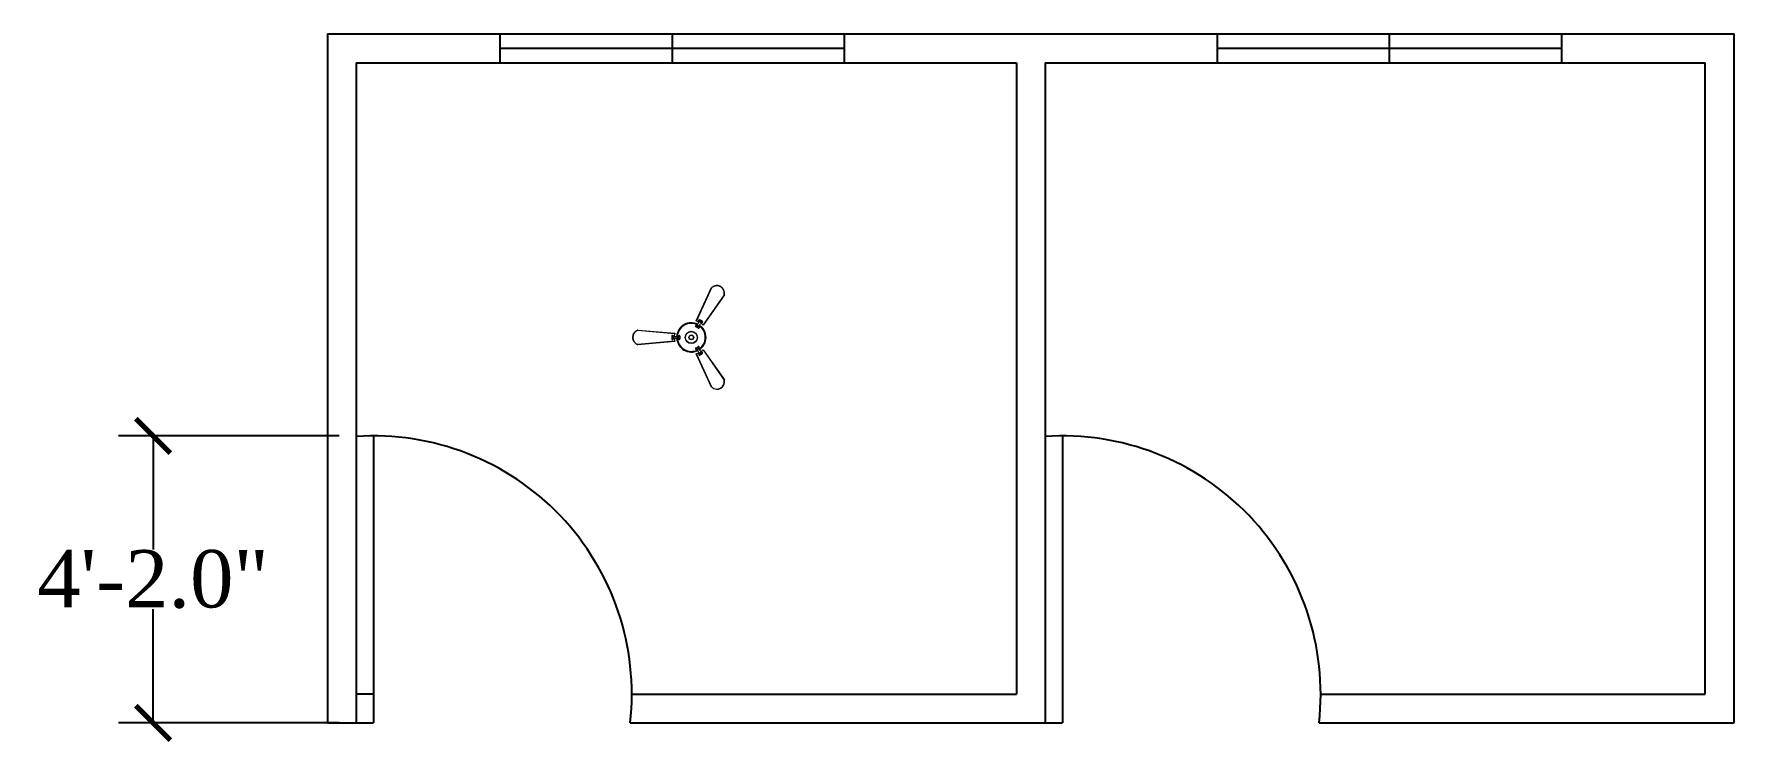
# Model space of a CAD drawing. Header units: inches. Extents: x -5 to 11100, y -161 to 1576.
# Drawn here: x 2132.4 to 2428.5, y -161.4 to -38.1 of the extents above; entities that cross this region are included whole.
import ezdxf

# ---------------------------------------------------------------- set-up
doc = ezdxf.new("R2010")
doc.units = ezdxf.units.IN
doc.header["$MEASUREMENT"] = 0
doc.layers.add('Door', color=20, linetype='Continuous')
doc.layers.add('Window', color=150, linetype='Continuous')
doc.layers.add('E-CF-Ceiling-Fan', color=7, linetype='Continuous', lineweight=18)
doc.layers.add('LIGHTING', color=7, linetype='Continuous', lineweight=18)
doc.styles.get("Standard").update_dxf_attribs({"font": 'times.ttf', "height": 10})
doc.dimstyles.get("Standard").update_dxf_attribs({"dimtxt": 10, "dimasz": 6, "dimexe": 6, "dimexo": 6, "dimgap": 0.09, "dimtad": 0, "dimtih": 1, "dimtoh": 1, "dimdec": 1, "dimzin": 0, "dimdsep": 46, "dimlunit": 3, "dimtxsty": 'Standard', "dimblk": 'ARCHTICK', "dimcen": 0.09, "dimadec": 0, "dimazin": 0, "dimtfac": 1, "dimtdec": 1, "dimtofl": 0, "dimtmove": 0, "dimatfit": 3, "dimldrblk": 'ARCHTICK', "dimfxl": 1, "dimtolj": 1, "dimtzin": 0, "dimarcsym": 0})

msp = doc.modelspace()

# ---------------------------------------------------------------- blocks, each defined once
blk = doc.blocks.new('_ArchTick')
at = {"color": 0, "linetype": 'ByBlock', "const_width": 0.15}
blk.add_lwpolyline([(-0.5, -0.5), (0.5, 0.5)], dxfattribs=at)
blk = doc.blocks.new('*D14')
at = {"layer": 'Defpoints', "color": 0}
for p in [(2191.51, -108.09), (2153.11, -158.09), (2191.51, -158.09)]:
    blk.add_point(p, dxfattribs=at)
at = {"layer": 'Window', "color": 0, "lineweight": -2}
for p, q in [((2185.51, -108.09), (2147.11, -108.09)), ((2153.11, -108.09), (2153.11, -127.9)), ((2153.11, -158.09), (2153.11, -138.29)), ((2185.51, -158.09), (2147.11, -158.09))]:
    blk.add_line(p, q, dxfattribs=at)
at = {"layer": 'Window', "color": 0, "lineweight": -2, "xscale": 6, "yscale": 6, "zscale": 6}
for p, rotation in [((2153.11, -108.09), 90), ((2153.11, -158.09), 270)]:
    blk.add_blockref('_ArchTick', p, dxfattribs=dict(at, rotation=rotation))
at = {"layer": 'Window', "color": 0, "insert": (2153.11, -133.09), "char_height": 10, "attachment_point": 5}
blk.add_mtext('\\A1;4\'-2.0"', dxfattribs=at)
blk = doc.blocks.new('FAN56')
at = {"layer": 'LIGHTING'}
for p, q in [((2.29, 7.88), (9.72, 23.87)), ((2.4, 7.84), (9.82, 23.8)), ((15.7, 20.4), (5.59, 6)), ((15.81, 20.36), (5.68, 5.92)), ((3.58, 7.38), (3.62, 8.21)), ((4.08, 8.2), (4.08, 7.84)), ((-25.53, 3.51), (-7.96, 1.96)), ((-25.52, 3.4), (-7.99, 1.84)), ((-9.13, 0.38), (-8.83, 0.56)), ((-8.18, 0.59), (-8.92, 0.97)), ((-8.42, -0.21), (-8.6, 0.09)), ((-6.65, 0.59), (-5.88, 0.94)), ((-6.37, -0.1), (-6.55, 0.21)), ((-6.02, 0.38), (-5.72, 0.55)), ((2.82, 6.05), (2.13, 5.56)), ((2.55, 5.55), (2.55, 5.2)), ((3.1, 5.57), (3.45, 5.57)), ((3.34, 5.03), (3.34, 4.68)), ((3.83, 5.47), (3.76, 4.62)), ((4.03, 7.4), (4.38, 7.4)), ((4.6, 6.79), (5.3, 7.24)), ((4.9, 7.72), (4.9, 7.36)), ((-7.96, -1.96), (-25.53, -3.51)), ((-7.99, -1.84), (-25.52, -3.4)), ((-9.14, -0.57), (-8.83, -0.39)), ((-8.18, -0.59), (-8.92, -0.97)), ((-6.65, -0.59), (-5.88, -0.94)), ((-6.08, -0.57), (-5.78, -0.4)), ((2.82, -6.05), (2.13, -5.56)), ((9.72, -23.87), (2.29, -7.88)), ((2.68, -5.41), (2.38, -5.23)), ((9.82, -23.8), (2.4, -7.84)), ((3.27, -5.47), (3.09, -5.78)), ((3.53, -4.98), (3.23, -4.8)), ((3.58, -7.38), (3.62, -8.21)), ((3.83, -5.47), (3.76, -4.62)), ((4.23, -8.1), (3.93, -7.92)), ((4.4, -7.19), (4.22, -7.49)), ((4.6, -6.79), (5.3, -7.24)), ((5.06, -7.63), (4.75, -7.45)), ((5.59, -6), (15.7, -20.4)), ((5.68, -5.92), (15.81, -20.36))]:
    blk.add_line(p, q, dxfattribs=at)
for centre, radius in [((4.08, 8.02), 0.176), ((-8.98, 0.47), 0.176), ((-8.51, -0.06), 0.176), ((-6.46, 0.06), 0.176), ((-5.87, 0.47), 0.176), ((0, 0), 2.91), ((0, 0), 2.8), ((0, 0), 1.16), ((0, 0), 1.04), ((2.55, 5.38), 0.176), ((3.28, 5.57), 0.176), ((3.34, 4.85), 0.176), ((4.2, 7.4), 0.176), ((4.9, 7.54), 0.176), ((-8.98, -0.48), 0.176), ((-5.93, -0.48), 0.176), ((2.53, -5.32), 0.176), ((3.18, -5.62), 0.176), ((3.38, -4.89), 0.176), ((4.08, -8.01), 0.176), ((4.31, -7.34), 0.176), ((4.91, -7.54), 0.176)]:
    blk.add_circle(centre, radius, dxfattribs=at)
for centre, radius, start, end in [((12.22, 21.16), 3.68, 347.3557, 132.6443), ((12.22, 21.16), 3.57, 347.72597, 132.27403), ((3.91, 8.19), 0.293, 64.4945, 177.63146), ((0, 0), 9.37, 55.5055, 64.4945), ((-24.43, 0), 3.68, 107.3557, 252.6443), ((-24.43, 0), 3.57, 107.72597, 252.27403), ((0, 0), 9.37, 175.5055, 184.4945), ((-9.05, 0.71), 0.293, 62.36854, 175.5055), ((0, 0), 8.2, 166.19236, 175.90396), ((-7.42, 2.99), 2.53, 252.40402, 287.59598), ((0, 0), 7.03, 64.03397, 175.91999), ((0, 0), 6.68, 65.03241, 174.96759), ((-5.76, 0.67), 0.293, 353.32332, 114.72875), ((0, 0), 5.51, 173.32332, 186.67668), ((2.3, 5.33), 0.293, 125.27125, 246.67668), ((0, 0), 5.51, 53.32332, 66.67668), ((0, 0), 8.2, 64.09604, 73.80764), ((1.25, 7.84), 2.38, 311.29595, 348.70405), ((3.46, 4.65), 0.293, 233.32332, 354.72875), ((6.3, 4.93), 2.53, 132.40402, 167.59598), ((0, 0), 6.68, 305.03241, 54.96759), ((0, 0), 7.03, 304.03397, 55.91999), ((0, 0), 8.2, 46.19236, 55.90396), ((5.14, 7.48), 0.293, 302.36854, 55.5055), ((-9.05, -0.71), 0.293, 184.4945, 297.63146), ((-7.42, -2.84), 2.38, 71.29595, 108.70405), ((0, 0), 8.2, 184.09604, 193.80764), ((0, 0), 7.03, 184.03397, 295.91999), ((0, 0), 6.68, 185.03241, 294.96759), ((-5.76, -0.67), 0.293, 245.27125, 6.67668), ((2.3, -5.33), 0.293, 113.32332, 234.72875), ((0, 0), 5.51, 293.32332, 306.67668), ((0, 0), 8.2, 286.19236, 295.90396), ((1.11, -7.92), 2.53, 12.40402, 47.59598), ((3.46, -4.65), 0.293, 5.27125, 126.67668), ((6.17, -5), 2.38, 191.29595, 228.70405), ((0, 0), 9.37, 295.5055, 304.4945), ((0, 0), 8.2, 304.09604, 313.80764), ((5.14, -7.48), 0.293, 304.4945, 57.63146), ((3.91, -8.19), 0.293, 182.36854, 295.5055), ((12.22, -21.16), 3.68, 227.3557, 12.6443), ((12.22, -21.16), 3.57, 227.72597, 12.27403)]:
    blk.add_arc(centre, radius, start, end, dxfattribs=at)

# ---------------------------------------------------------------- dimensions: what is measured, and where the dimension line sits
at = {"layer": 'Window'}
dim = msp.add_linear_dim(base=(2153.11, -158.09), p1=(2191.51, -108.09), p2=(2191.51, -158.09), angle=90, dimstyle='Standard', dxfattribs=at)
dim.commit()
dim.dimension.update_dxf_attribs({"geometry": '*D14', "text_midpoint": (2153.11, -133.09)})

# ---------------------------------------------------------------- linework, layer by layer
for p, q in [((2183.51, -38.09), (2303.51, -38.09)), ((2183.51, -38.09), (2183.51, -158.09)), ((2303.51, -38.09), (2308.51, -38.09)), ((2308.51, -38.09), (2428.51, -38.09)), ((2428.51, -158.09), (2428.51, -38.09)), ((2188.51, -43.09), (2188.51, -158.09)), ((2188.51, -43.09), (2303.51, -43.09)), ((2303.51, -43.09), (2303.51, -153.09)), ((2308.51, -43.09), (2423.51, -43.09)), ((2308.51, -43.09), (2308.51, -158.09)), ((2423.51, -153.09), (2423.51, -43.09)), ((2236.51, -153.09), (2303.51, -153.09)), ((2356.51, -153.09), (2423.51, -153.09)), ((2183.51, -158.09), (2191.51, -158.09)), ((2236.23, -158.09), (2303.51, -158.09)), ((2303.51, -158.09), (2308.51, -158.09)), ((2303.51, -158.09), (2311.51, -158.09)), ((2308.51, -158.09), (2311.51, -158.09)), ((2356.23, -158.09), (2428.51, -158.09))]:
    msp.add_line(p, q)
at = {"layer": 'Door'}
for p, q in [((2191.51, -108.09), (2191.51, -158.09)), ((2311.51, -108.09), (2311.51, -158.09)), ((2191.51, -153.09), (2188.51, -153.09))]:
    msp.add_line(p, q, dxfattribs=at)
for centre in [(2191.51, -153.09), (2311.51, -153.09)]:
    msp.add_arc(centre, 45, 353.6206, 93.8226, dxfattribs=at)
at = {"layer": 'Window'}
for p, q in [((2213.51, -38.09), (2213.51, -43.09)), ((2243.51, -38.09), (2243.51, -43.09)), ((2273.51, -38.09), (2273.51, -43.09)), ((2338.51, -43.09), (2338.51, -38.09)), ((2368.51, -43.09), (2368.51, -38.09)), ((2398.51, -43.09), (2398.51, -38.09)), ((2213.51, -40.59), (2273.51, -40.59)), ((2338.51, -40.59), (2398.51, -40.59))]:
    msp.add_line(p, q, dxfattribs=at)

# ---------------------------------------------------------------- block references
at = {"layer": 'E-CF-Ceiling-Fan', "color": 3, "xscale": 0.3641632086328173, "yscale": 0.3641632086309983, "zscale": 0.3641632086311714}
msp.add_blockref('FAN56', (2246.87, -90.94), dxfattribs=at)

msp.set_redraw_order([(e.dxf.handle, doc.entitydb.next_handle()) for e in msp.query("TEXT MTEXT ATTDEF DIMENSION ARC_DIMENSION")])  # texts and dimensions are drawn at this point

doc.saveas('drawing.dxf')
